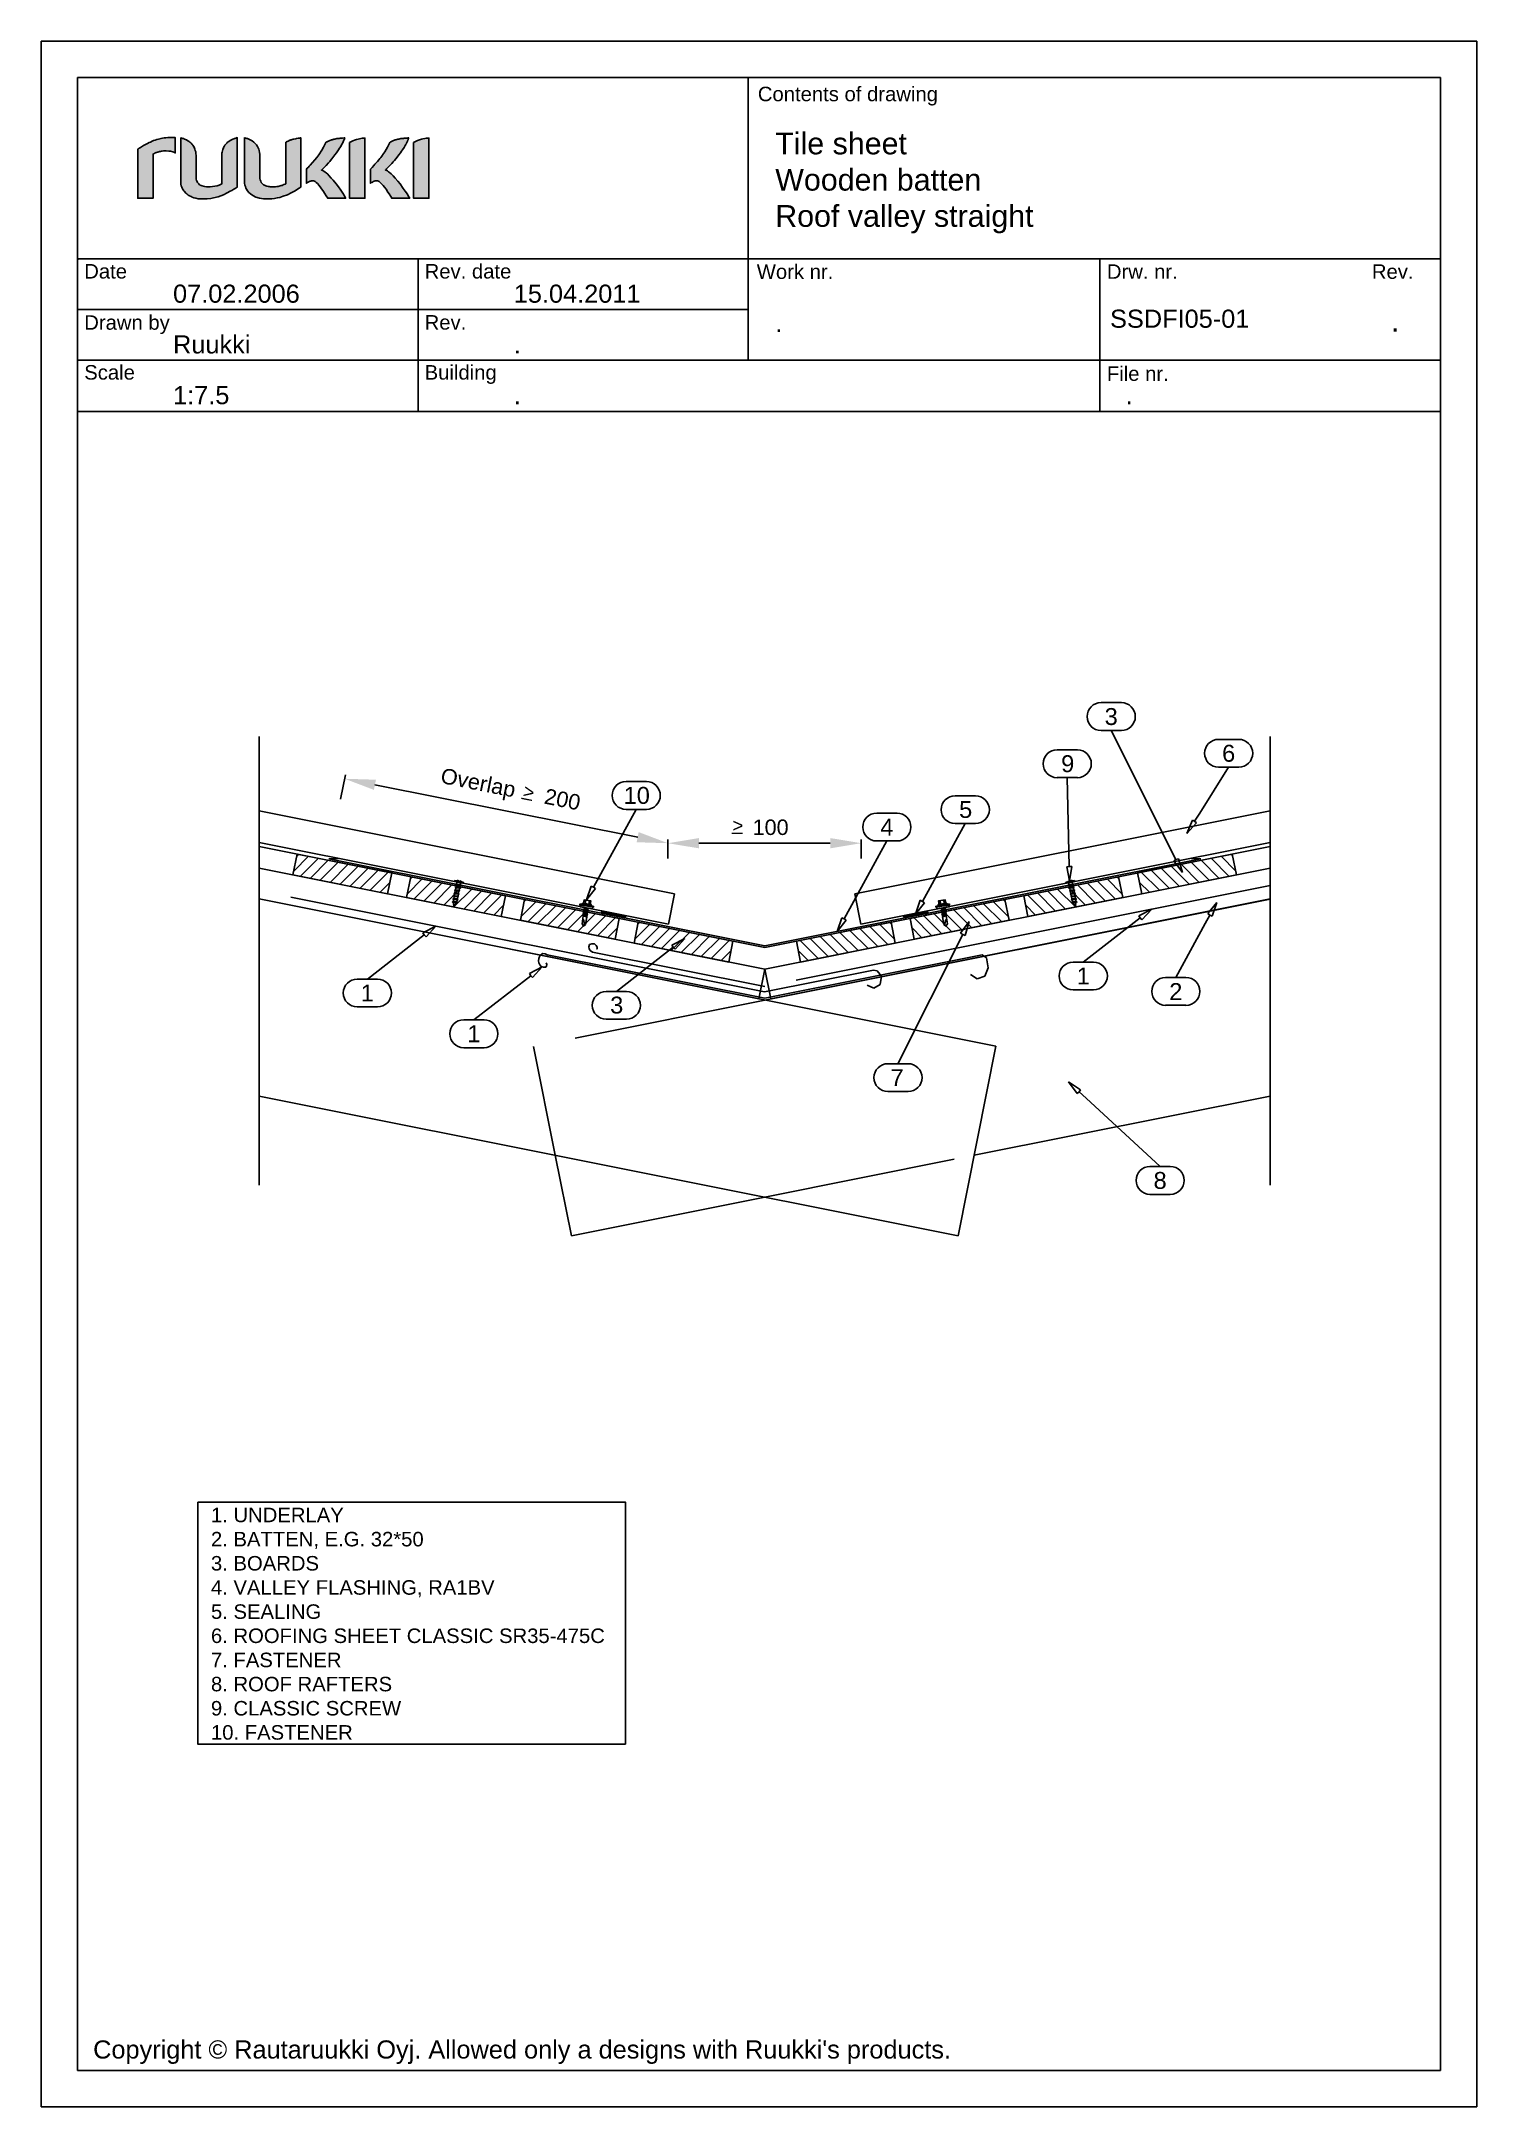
# Model space of a CAD drawing. Extents: x 2509 to 12199, y -2580 to 855.
# Drawn here: x 10714 to 12199, y -1282 to 855 of the extents above; entities that cross this region are included whole.
import ezdxf
from ezdxf.enums import TextEntityAlignment as Align

# ---------------------------------------------------------------- set-up
doc = ezdxf.new("R2010")
doc.units = 0
doc.header["$LTSCALE"] = 50
doc.header["$PDSIZE"] = 50
for name, pattern in [('KEEL', [1, 0.5, -0.5]), ('KL', [4, 2, -2]), ('PKL', [7, 3, -2, 0, -2])]:
    doc.linetypes.add(name, pattern=pattern)
doc.layers.get('0').update_dxf_attribs({"color": 1, "linetype": 'CONTINUOUS', "plot": 0})
doc.layers.add('MUOTO', color=3, linetype='CONTINUOUS')
doc.layers.add('RUUKKI', color=7, linetype='CONTINUOUS')
doc.styles.add('arial', font='ARIAL.TTF')

msp = doc.modelspace()

# ---------------------------------------------------------------- texts
at = {"layer": 'RUUKKI', "color": 1, "style": 'arial'}
for s, p in [('Contents of drawing', (11455.3, 793)), ('Date', (10758.4, 609.5)), ('Rev. date', (11110.6, 609.5)), ('Work nr.', (11454.2, 609.1)), ('Drw. nr.', (11816.4, 609.2)), ('Rev.', (12090.6, 609.2)), ('Drawn by', (10758.4, 556.5)), ('Rev.', (11110.6, 556.6)), ('Scale', (10758.4, 504.9)), ('Building', (11110.6, 504.9)), ('File nr.', (11816.4, 503.6))]:
    msp.add_text(s, height=15, dxfattribs=at).set_placement(p)
at = {"layer": 'RUUKKI', "color": 2, "style": 'arial'}
for s, p in [('3', (11820.9, 156.2)), ('9', (11775.9, 107.4)), ('6', (11942.4, 118.2)), ('10', (11330, 74.6)), ('5', (11670.3, 59.9)), ('4', (11588.8, 41.8)), ('1', (11792, -112.3)), ('1', (11051.3, -129.9)), ('2', (11887.7, -128.3)), ('3', (11309.3, -142.4)), ('1', (11161.5, -172.1)), ('7', (11599.4, -217.5)), ('8', (11871.5, -323.9))]:
    msp.add_text(s, height=17.5, dxfattribs=at).set_placement(p, align=Align.MIDDLE)
at = {"layer": 'RUUKKI', "color": 2, "attachment_point": 1, "style": 'arial'}
for s, insert, char_height, width in [('Tile sheet\\PWooden batten\\PRoof valley straight', (11473.3, 760.5), 22.5, 688.158), ('SSDFI05-01', (11819.7, 577.3), 18.75, 159.252), ('1. UNDERLAY\\P2. BATTEN, E.G. 32*50\\P3. BOARDS\\P4. VALLEY FLASHING, RA1BV\\P5. SEALING\\P6. ROOFING SHEET CLASSIC SR35-475C\\P7. FASTENER\\P8. ROOF RAFTERS\\P9. CLASSIC SCREW\\P10. FASTENER', (10889.5, -662.6), 15, 441.202)]:
    msp.add_mtext(s, dxfattribs=dict(at, insert=insert, char_height=char_height, width=width))
at = {"layer": 'RUUKKI', "color": 3, "attachment_point": 1, "style": 'arial'}
for s, insert, char_height, width in [('{\\C2;07.02.2006}', (10850.3, 603.2), 18.75, 159.252), ('{\\C2;15.04.2011}', (11202.8, 603.2), 18.75, 159.252), ('{\\C2;.}', (11473.3, 572.9), 18.75, 254.368), ('{\\C2;.}', (12110.2, 577), 22.5, 40.749), ('{\\C2;Ruukki}', (10850.3, 550.7), 18.75, 159.252), ('{\\C2;.}', (11202.8, 550.7), 18.75, 159.252), ('{\\C2;1:7.5}', (10850.3, 498.2), 18.75, 159.252), ('{\\C2;.}', (11202.8, 498.2), 18.75, 551.261), ('{\\C2;.}', (11835.7, 498.2), 18.75, 249.506)]:
    msp.add_mtext(s, dxfattribs=dict(at, insert=insert, char_height=char_height, width=width))
at = {"layer": 'RUUKKI', "color": 1, "insert": (10767.6, -1213.9), "char_height": 18.75, "width": 901.69, "attachment_point": 1, "style": 'arial'}
msp.add_mtext("Copyright © Rautaruukki Oyj. Allowed only a designs with Ruukki's products.", dxfattribs=at)

# ---------------------------------------------------------------- blocks, each defined once
blk = doc.blocks.new('A$C454D393C')
at = {"layer": 'RUUKKI', "color": 5}
for p, q in [((523, 191.6), (1046, 296.2)), ((739.7, 31), (1046, 92.2)), ((323, -52.4), (306.3, 31)), ((323, -52.4), (523, -12.4))]:
    blk.add_line(p, q, dxfattribs=at)
at = {"layer": 'RUUKKI', "color": 5, "linetype": 'KL', "ltscale": 2}
for p, q in [((523, 191.6), (283.8, 143.7)), ((306.3, 31), (283.8, 143.7)), ((523, -12.4), (739.7, 31))]:
    blk.add_line(p, q, dxfattribs=at)
blk = doc.blocks.new('A$C740C524E')
at = {"layer": 'RUUKKI', "color": 5}
for p, q in [((439.2, 196.1), (-323, 348.6)), ((400, 0), (439.2, 196.1)), ((400, 0), (-323, 144.6))]:
    blk.add_line(p, q, dxfattribs=at)
blk = doc.blocks.new('A$C3F064611')
at = {"layer": 'RUUKKI', "color": 5}
for p, q in [((523, 340.6), (0, 236)), ((6.2, 205.2), (523, 308.6)), ((0, 236), (6.2, 205.2))]:
    blk.add_line(p, q, dxfattribs=at)
blk = doc.blocks.new('A$C4900078B')
at = {"layer": 'RUUKKI', "color": 2}
for p, q in [((-135.1, 27), (-130.8, 48.6)), ((-130.8, 48.6), (-32.8, 29)), ((-37.1, 7.4), (-135.1, 27)), ((-32.8, 29), (-37.1, 7.4))]:
    blk.add_line(p, q, dxfattribs=at)
at = {"layer": 'RUUKKI', "color": 1}
for p, q in [((-134.3, 31), (-119.1, 46.3)), ((-131.2, 46.5), (-129.4, 48.3)), ((-127.5, 25.5), (-108.8, 44.2)), ((-117.2, 23.4), (-98.5, 42.1)), ((-106.9, 21.4), (-88.2, 40.1)), ((-96.6, 19.3), (-77.9, 38)), ((-86.3, 17.3), (-67.6, 35.9)), ((-75.9, 15.2), (-57.3, 33.9)), ((-65.6, 13.1), (-46.9, 31.8)), ((-55.3, 11.1), (-36.6, 29.8)), ((-45, 9), (-34.7, 19.3))]:
    blk.add_line(p, q, dxfattribs=at)
blk = doc.blocks.new('A$C5D5C637A')
at = {"layer": 'RUUKKI', "color": 3}
for p, q in [((-964.1, -126.2), (-974.1, -126.8)), ((-974.1, -126.8), (-523, -216.8)), ((-523, -216.8), (-71.9, -126.8)), ((-71.9, -126.8), (-81.9, -126.2))]:
    blk.add_line(p, q, dxfattribs=at)
blk = doc.blocks.new('A$C5463062A')
at = {"layer": 'RUUKKI', "color": 2}
for p, q in [((-756.6, 234.8), (-755.8, 237.3)), ((-755.8, 237.3), (-755.1, 238.3)), ((-755.1, 238.3), (-753.3, 239.4)), ((-753.3, 239.4), (-752.6, 239.7)), ((-752.6, 239.7), (-750.3, 239.5)), ((-750.3, 239.5), (-748, 238.6)), ((-748, 238.6), (-523, 193.6)), ((-523, 193.6), (-298, 238.6)), ((-298, 238.6), (-293.4, 235.3)), ((-293.4, 235.3), (-291.8, 225.1)), ((-757, 232.3), (-756.6, 234.8)), ((-756.7, 230.1), (-757, 232.3)), ((-755.8, 228.2), (-756.7, 230.1)), ((-754.3, 226.4), (-755.8, 228.2)), ((-751.9, 225.6), (-754.3, 226.4)), ((-749.5, 225.8), (-751.9, 225.6)), ((-748.8, 226.8), (-749.5, 225.8)), ((-749, 230.1), (-748.5, 228.4)), ((-748.5, 228.4), (-748.8, 226.8)), ((-303.2, 213.7), (-310.1, 218.2)), ((-295.1, 216.3), (-303.2, 213.7)), ((-291.8, 225.1), (-295.1, 216.3))]:
    blk.add_line(p, q, dxfattribs=at)
blk = doc.blocks.new('A$C60457305')
at = {"layer": 'RUUKKI', "color": 2, "linetype": 'KEEL', "ltscale": 20}
for p, q in [((522.9, 200.2), (0, 304.8)), ((635.4, 222.7), (522.9, 200.2)), ((639.3, 221.9), (635.4, 222.7)), ((643.7, 216.4), (639.3, 221.9)), ((642.5, 207.7), (643.7, 216.4)), ((629.1, 207), (635.8, 204.1)), ((635.8, 204.1), (642.5, 207.7))]:
    blk.add_line(p, q, dxfattribs=at)
blk = doc.blocks.new('A$C7653764A')
at = {"layer": 'RUUKKI', "color": 2, "linetype": 'KEEL', "ltscale": 20}
for p, q in [((1046, 310.3), (523.1, 205.7)), ((341, 246.8), (341.8, 249)), ((341.5, 244.6), (341, 246.8)), ((341, 246.8), (341, 246.8)), ((342.5, 242.9), (341.5, 244.6)), ((341.5, 244.6), (341.5, 244.6)), ((341.5, 244.6), (341.5, 244.6)), ((341.5, 244.6), (341.5, 244.6)), ((341.8, 249), (344.3, 250)), ((344.8, 241.4), (342.5, 242.9)), ((344.3, 250), (347, 249.8)), ((523.1, 205.7), (344.8, 241.4)), ((347, 249.8), (348.7, 248.2)), ((348.7, 248.2), (349.5, 246.4)), ((349.6, 244.8), (348.9, 244.3)), ((349.5, 246.4), (349.5, 246.4)), ((349.5, 246.4), (349.6, 244.8))]:
    blk.add_line(p, q, dxfattribs=at)
blk = doc.blocks.new('ruukki_dwg')
at = {"layer": 'RUUKKI'}
for points in [[(-27.9, 99.7), (-27.9, 57.3), (-14.6, 57.3), (-14.6, 95.4), (-14, 95.7), (-13.7, 95.9), (-13.4, 96), (-13.1, 96.2), (-12.8, 96.3), (-12.5, 96.4), (-12.1, 96.6), (-11.5, 96.8), (-11.1, 96.9), (-10.8, 97), (-10.4, 97.1), (-10.1, 97.2), (-9.8, 97.3), (-9.1, 97.5), (-8.4, 97.6), (-7.4, 97.8), (-6.7, 97.9), (-5.8, 98.1), (-4.9, 98.1), (-3.3, 98.1), (-1.1, 98), (0.3, 97.8), (2.3, 97.3), (3.8, 96.6), (4.2, 96.4), (4.3, 96.4), (4.4, 96.4), (4.4, 96.4), (4.4, 109.6), (4.2, 109.7), (3.9, 109.7), (3.7, 109.7), (2.4, 109.7), (1.3, 109.7), (0.1, 109.7), (-1, 109.6), (-2.1, 109.5), (-3.6, 109.4), (-5.1, 109.2), (-6.5, 109), (-7.8, 108.8), (-9.9, 108.3), (-11.5, 107.8), (-13, 107.3), (-14.2, 106.9), (-15.4, 106.4), (-16.9, 105.7), (-18.1, 105.2), (-19.4, 104.5), (-23, 102.6), (-25.5, 101.1), (-26.5, 100.5), (-27.3, 100), (-27.6, 99.9), (-27.9, 99.7)], [(9.1, 109.3), (9.1, 72.2), (9.1, 70.8), (9.3, 69.4), (9.6, 68.1), (10, 66.9), (10.3, 66.1), (10.7, 65.4), (11.1, 64.6), (11.8, 63.6), (12.3, 63), (13.4, 61.8), (14.3, 61), (15.6, 60.1), (16.6, 59.4), (18.1, 58.7), (18.9, 58.3), (20.4, 57.8), (22.1, 57.3), (24.2, 56.9), (26.3, 56.7), (29.3, 56.7), (32, 56.9), (35, 57.2), (37.3, 57.6), (41.4, 58.6), (45.8, 60.2), (49.1, 61.9), (51.7, 63.3), (53, 64), (54.8, 65.1), (56, 65.8), (56.9, 66.4), (57.6, 66.9), (57.8, 67), (57.8, 88.2), (57.8, 109.5), (57.1, 109.3), (56.5, 109.1), (55.8, 108.9), (55.5, 108.8), (54.8, 108.6), (53.9, 108.2), (52.7, 107.7), (51.6, 107), (50.5, 106.3), (49.9, 105.9), (49.2, 105.2), (48.7, 104.8), (48.1, 104.1), (47.6, 103.6), (47.2, 103.1), (46.9, 102.5), (46.5, 102), (46.3, 101.7), (45.9, 100.8), (45.3, 99.2), (45, 98.2), (44.8, 97.1), (44.6, 96), (44.6, 95.3), (44.6, 94.5), (44.6, 69.8), (43.4, 69.2), (42.1, 68.7), (40.4, 68.1), (38.4, 67.6), (34.6, 67.1), (33.3, 67.1), (31.3, 67.2), (29.8, 67.4), (28.7, 67.6), (27.7, 67.9), (26.7, 68.3), (25.4, 69), (24.6, 69.8), (23.7, 70.9), (23.2, 71.7), (22.8, 72.7), (22.5, 73.7), (22.4, 74.3), (22.3, 74.9), (22.3, 75.6), (22.3, 76.2), (22.3, 76.6), (22.3, 94.3), (22.2, 95.5), (22, 97.3), (21.7, 98.4), (21.3, 99.7), (20.6, 101.2), (19.6, 102.9), (19, 103.7), (18.6, 104.1), (17.9, 104.9), (16.9, 105.7), (16.4, 106.1), (15.3, 106.8), (14.1, 107.5), (13.2, 107.9), (12.3, 108.3), (11.4, 108.7), (10.7, 108.9), (10.1, 109.1), (9.7, 109.1), (9.4, 109.2), (9.1, 109.3)], [(64, 109.5), (64, 72.2), (64, 71.3), (64.1, 70.3), (64.4, 68.5), (64.8, 67.3), (65.2, 66.1), (65.8, 65), (66.7, 63.6), (67.7, 62.4), (69.2, 61), (71.2, 59.6), (73.8, 58.3), (77, 57.3), (80.3, 56.8), (83.6, 56.7), (87.5, 56.9), (89.9, 57.2), (92.2, 57.6), (94.3, 58.1), (95.9, 58.5), (97.4, 59), (101, 60.4), (104.3, 62), (107.6, 63.8), (110.6, 65.7), (112.6, 67), (112.6, 109.2), (112.2, 109.2), (111.7, 109.1), (111.2, 109.1), (110.8, 109.1), (110.1, 109), (109.1, 108.8), (108.6, 108.7), (108.1, 108.6), (106.5, 108.2), (105.8, 108.1), (105.1, 107.9), (104.5, 107.7), (104.2, 107.6), (104, 107.5), (103.4, 107.3), (103.1, 107.2), (102.6, 107), (102.2, 106.8), (101.7, 106.6), (100.8, 106.1), (100.3, 105.8), (100, 105.6), (99.7, 105.5), (99.5, 105.3), (99.5, 69.8), (98.9, 69.5), (98, 69.1), (97.3, 68.8), (96.3, 68.4), (95.6, 68.2), (94.6, 67.9), (92.9, 67.5), (91.9, 67.3), (90.7, 67.2), (89.8, 67.1), (88.5, 67.1), (87.2, 67.1), (86.2, 67.2), (85.3, 67.3), (84.4, 67.4), (83.3, 67.7), (82.3, 68), (81.2, 68.5), (80.5, 68.9), (79.8, 69.4), (79.5, 69.7), (78.8, 70.4), (78.4, 71), (78, 71.9), (77.7, 72.6), (77.5, 73.2), (77.3, 74.3), (77.2, 75.2), (77.2, 76.2), (77.2, 76.5), (77.2, 94.5), (77.1, 95.3), (77, 96.8), (76.6, 98.5), (76.3, 99.5), (75.8, 100.8), (75.2, 102), (74.3, 103.3), (73.2, 104.6), (72, 105.7), (70.5, 106.8), (69, 107.7), (67.8, 108.2), (66.6, 108.7), (66, 108.9), (65.3, 109.1), (64.3, 109.4), (64, 109.5)], [(117.3, 82.4), (118, 83.1), (119.1, 84.2), (119.7, 84.9), (120.6, 85.9), (122.5, 88), (124.5, 90.3), (126.3, 92.5), (128, 94.7), (130.5, 98.7), (132, 101.2), (132.9, 103), (133.5, 104.2), (134, 105.3), (134.3, 105.5), (134.8, 105.8), (135.3, 106), (135.9, 106.4), (136.4, 106.6), (137, 106.8), (137.6, 107.1), (138.3, 107.4), (138.7, 107.5), (139, 107.6), (139.5, 107.7), (139.9, 107.9), (140.3, 108), (140.8, 108.1), (141.2, 108.2), (141.7, 108.3), (142.7, 108.5), (143.4, 108.7), (144.2, 108.8), (144.9, 108.8), (145.6, 108.9), (146.3, 109), (148.5, 109.1), (149.8, 109.2), (150.1, 109.2), (150.3, 109.2), (150.3, 109), (150.2, 108.8), (150, 108.3), (149.6, 107.4), (149.3, 106.7), (149, 106), (148.8, 105.7), (147.6, 103.4), (146.8, 101.9), (145.8, 100.3), (145, 99), (143.9, 97.4), (143.1, 96.4), (141.9, 94.7), (139.2, 91.3), (138.1, 89.9), (137.4, 89.1), (136.4, 87.9), (134.3, 85.6), (133.2, 84.5), (132.2, 83.5), (130.8, 82.1), (130.2, 81.6), (130.6, 81.5), (131.4, 81.2), (131.7, 81), (132.4, 80.6), (133.4, 79.9), (134.2, 79.3), (134.4, 79.1), (135.6, 78), (136.6, 76.9), (138.7, 74.6), (140.3, 72.8), (142.9, 69.7), (144.8, 67.1), (146.8, 64.2), (149.1, 60.8), (149.4, 60.4), (150, 59.3), (150.4, 58.6), (150.9, 57.8), (151, 57.5), (151.1, 57.3), (135.7, 57.3), (134.4, 59.4), (132.9, 61.8), (132, 63.2), (129.7, 66.4), (128.3, 68.2), (126.8, 69.9), (125.7, 71), (124.9, 71.6), (124.4, 71.9), (124.1, 72), (123.9, 72.1), (123.8, 72.2), (123.5, 72.2), (123.2, 72.3), (123, 72.3), (122.8, 72.3), (122.6, 72.3), (122.1, 72.3), (121.9, 72.3), (121.6, 72.2), (121.1, 72.1), (120.8, 72), (120.5, 72), (120.4, 71.9), (120.1, 71.8), (119.8, 71.7), (119.6, 71.6), (119.3, 71.5), (119, 71.3), (118.8, 71.2), (118.5, 71), (118.3, 70.9), (117.8, 70.6), (117.8, 70.6), (117.7, 70.5), (117.5, 70.5), (117.3, 70.3), (117.3, 82.4)], [(154.5, 105.3), (155, 105.6), (155.6, 106), (156.2, 106.3), (156.8, 106.6), (157.2, 106.8), (158.7, 107.4), (159.6, 107.7), (160.5, 108), (161.9, 108.3), (163.1, 108.6), (164.2, 108.8), (165.4, 109), (166.6, 109.1), (167.1, 109.1), (167.7, 109.2), (167.7, 57.3), (154.5, 57.3), (154.5, 105.3)], [(172.4, 82.4), (173.8, 83.9), (175.4, 85.6), (176.3, 86.7), (177.5, 88), (178.6, 89.1), (179.6, 90.3), (180.5, 91.4), (181.3, 92.5), (182.1, 93.5), (182.7, 94.3), (183.2, 95), (184.8, 97.4), (186, 99.3), (187, 101.2), (188.3, 103.6), (188.8, 104.8), (189.1, 105.3), (189.2, 105.4), (189.5, 105.6), (189.7, 105.7), (190, 105.9), (190.5, 106.2), (191.2, 106.5), (191.7, 106.7), (192.3, 107), (193, 107.2), (193.7, 107.5), (194.5, 107.7), (194.9, 107.9), (195.4, 108), (195.8, 108.1), (196.3, 108.2), (196.8, 108.3), (197.8, 108.5), (198.5, 108.7), (199.6, 108.8), (200.3, 108.9), (201, 108.9), (201.4, 109), (202.4, 109), (203.6, 109.1), (204, 109.1), (204.8, 109.2), (205.2, 109.2), (205.4, 109.2), (205.3, 109), (205.3, 109), (205.2, 108.8), (205.1, 108.5), (205, 108.3), (204.9, 108), (204.8, 107.7), (204.7, 107.4), (204.5, 107.1), (204.4, 106.7), (204.2, 106.4), (203.7, 105.3), (203.5, 104.9), (203.3, 104.5), (203.1, 104.1), (203, 103.9), (202.8, 103.6), (202.4, 102.8), (202, 102.2), (201.3, 101), (200, 99), (199.2, 97.8), (198.2, 96.4), (196.9, 94.7), (195.5, 92.8), (194.3, 91.3), (193.1, 89.9), (192.1, 88.7), (190.8, 87.2), (188.8, 85.1), (187.8, 84), (186.3, 82.6), (185.8, 82.1), (185.3, 81.6), (186, 81.4), (186.6, 81.1), (187, 81), (187.5, 80.6), (188, 80.2), (188.6, 79.8), (189.2, 79.3), (190.1, 78.4), (192.1, 76.5), (193.8, 74.6), (196.1, 71.9), (197.9, 69.7), (200.7, 65.8), (202.4, 63.5), (204.2, 60.8), (205.3, 58.9), (206.2, 57.3), (190.8, 57.3), (189.9, 58.8), (188.5, 61), (187.4, 62.7), (185.8, 65.1), (184.4, 66.9), (183.4, 68.2), (182.4, 69.3), (181.3, 70.4), (180.4, 71.3), (179.8, 71.8), (179.2, 72), (178.6, 72.2), (178, 72.3), (177.6, 72.3), (176.9, 72.3), (176.4, 72.2), (175.7, 72), (175.1, 71.8), (174.7, 71.6), (174.1, 71.3), (173.5, 71), (173.1, 70.8), (172.7, 70.5), (172.4, 70.4), (172.4, 70.3), (172.4, 82.4)], [(209.6, 105.3), (210.1, 105.6), (210.7, 106), (211.3, 106.3), (211.9, 106.6), (212.8, 107), (213.8, 107.4), (214.7, 107.7), (216.3, 108.2), (217.6, 108.5), (219.3, 108.8), (220.5, 109), (221.5, 109.1), (222.4, 109.1), (222.8, 109.2), (222.8, 57.3), (209.6, 57.3), (209.6, 105.3)]]:
    blk.add_lwpolyline(points, dxfattribs=at)
blk = doc.blocks.new('ruukkidwg')
at = {"layer": 'MUOTO', "ltscale": 70, "xscale": 6.199999999999818, "yscale": 6.199999999999818, "zscale": 6.2}
blk.add_blockref('ruukki_dwg', (270, -306), dxfattribs=at)
blk = doc.blocks.new('A$C34496594')
at = {"layer": 'RUUKKI', "color": 7}
for p, q in [((-93.2, 313.8), (-523, 399.7)), ((-523, 367.1), (-99.5, 282.4)), ((-99.5, 282.4), (-93.2, 313.8))]:
    blk.add_line(p, q, dxfattribs=at)
blk = doc.blocks.new('A$C5AF53F58')
at = {"layer": 'RUUKKI', "color": 6}
for p, q in [((-345.5, 98.1), (-340.5, 123.1)), ((-38.1, 58.8), (-309.9, 113)), ((-6.8, 36.6), (-6.8, 56.5)), ((25.2, 52.5), (161.2, 52.5)), ((193.2, 36.6), (193.2, 56.5))]:
    blk.add_line(p, q, dxfattribs=at)
for points in [[(-308.9, 118.2), (-311, 107.7), (-341.3, 119.2)], [(-37.1, 64), (-39.2, 53.5), (-6.8, 52.5)], [(25.2, 57.8), (25.2, 47.2), (-6.8, 52.5)], [(161.2, 57.8), (161.2, 47.2), (193.2, 52.5)]]:
    blk.add_solid(points, dxfattribs=at)
at = {"layer": 'RUUKKI', "color": 2, "insert": (-170, 106.2), "char_height": 16, "attachment_point": 5, "rotation": 348.7215, "style": 'arial'}
blk.add_mtext('Overlap     200', dxfattribs=at)
at = {"layer": 'RUUKKI', "char_height": 14, "attachment_point": 1, "rotation": 348.7215, "style": 'arial'}
for s, insert, width in [('{\\C2;>}', (-154.9, 113.7), 111.682), ('{\\C2;_}', (-154.9, 116), 110.91)]:
    blk.add_mtext(s, dxfattribs=dict(at, insert=insert, width=width))
at = {"layer": 'RUUKKI', "char_height": 14, "attachment_point": 1, "style": 'arial'}
for s, insert, width in [('{\\C2;>}', (59.8, 78), 111.682), ('{\\C2;_}', (59.4, 80.2), 110.91)]:
    blk.add_mtext(s, dxfattribs=dict(at, insert=insert, width=width))
at = {"layer": 'RUUKKI', "color": 2, "insert": (93.2, 68.9), "char_height": 16, "attachment_point": 5, "style": 'arial'}
blk.add_mtext('  100', dxfattribs=at)
blk = doc.blocks.new('A$C739F5033')
at = {"layer": 'RUUKKI', "color": 1}
for p, q in [((44.8, 8.5), (44.5, 8.1)), ((53.4, 8.1), (44.5, 8.1)), ((44.5, 8.1), (44.5, 7.8)), ((44.5, 7.8), (44.5, 7.5)), ((44.5, 7.5), (44.6, 7.2)), ((44.6, 7.2), (44.9, 6.9)), ((45, 8.7), (44.8, 8.5)), ((44.9, 6.9), (45.1, 6.7)), ((45.4, 8.9), (45, 8.7)), ((45.1, 6.7), (45.3, 6.7)), ((46.4, 6.7), (45.2, 6.7)), ((45.3, 6.7), (45.5, 6.6)), ((67.8, 13.4), (45.4, 8.9)), ((45.5, 6.6), (45.7, 6.6)), ((45.7, 6.6), (45.8, 6.6)), ((45.8, 6.6), (68.2, 11)), ((60.4, 9.5), (48.3, 9.5)), ((67.4, 10.9), (55.3, 10.9)), ((69.3, 12.3), (62.3, 12.3)), ((68.2, 13.4), (67.8, 13.4)), ((68.6, 13.3), (68.2, 13.4)), ((68.2, 11), (68.5, 11.1)), ((68.5, 11.1), (68.9, 11.3)), ((68.9, 13.1), (68.6, 13.3)), ((69.1, 12.9), (68.9, 13.1)), ((68.9, 11.3), (69, 11.5)), ((69, 11.5), (69.2, 11.7)), ((69.3, 12.6), (69.1, 12.9)), ((69.2, 11.7), (69.3, 12)), ((69.3, 12.3), (69.3, 12.6)), ((69.3, 12), (69.3, 12.3))]:
    blk.add_line(p, q, dxfattribs=at)
blk = doc.blocks.new('A$C0A0272A6')
at = {"layer": 'RUUKKI', "color": 1}
for p, q in [((222.2, 6.8), (221.8, 9)), ((222.8, 3.8), (222.4, 6)), ((223.4, 0.8), (223, 3)), ((226, 7), (225.6, 9.2)), ((226.6, 4), (226.2, 6.2)), ((227.2, 1), (226.8, 3.2))]:
    blk.add_line(p, q, dxfattribs=at)
for points in [[(227.3, 13.8), (218.5, 12.1), (218.7, 11.1), (227.5, 12.9)], [(221, 9.4), (221.6, 9), (225.8, 9.2), (226.3, 9.6), (225.6, 10), (221.4, 9.8)], [(221.6, 6.4), (222.2, 6), (226.4, 6.2), (226.9, 6.7), (226.2, 7), (222, 6.8)], [(222.2, 3.4), (222.8, 3), (227, 3.2), (227.5, 3.7), (226.8, 4), (222.6, 3.8)], [(222.8, 0.4), (223.4, 0), (227.6, 0.2), (228.1, 0.7), (227.4, 1.1), (223.2, 0.8)], [(223.4, -2.6), (224, -3), (228.2, -2.8), (228.7, -2.3), (228, -1.9), (223.8, -2.2)], [(224, -5.6), (224.6, -6), (228.8, -5.7), (229.3, -5.3), (228.6, -4.9), (224.4, -5.2)], [(224.6, -8.6), (225.1, -9), (229.3, -8.7), (229.8, -8.3), (229.1, -7.9), (225, -8.1)], [(226.7, -11.5), (227.1, -11.8), (228.4, -11.7), (228.8, -11.4), (228.3, -11.1), (227, -11.2)]]:
    blk.add_lwpolyline(points, close=True, dxfattribs=at)
for points in [[(219.7, 12.3, -0.08871), (221.9, 13.4), (222.2, 12.8)], [(221.6, 9.8), (221.4, 10.6, 0.414214), (220.3, 11.4)], [(223.6, 13.1), (223.7, 13.8, -0.08871), (226.2, 13.6, -0.082321)], [(225.4, 10), (225.2, 11.4, -0.414214), (226, 12.6)], [(224.7, -6), (224.9, -6.8, 0.035659), (225.3, -8.1, 0.035659)], [(225.6, -8.9, 0.053388), (226.7, -10.8), (227, -11.2)], [(228.3, -11.1), (228.5, -10.4, 0.041911), (228.8, -8.8)], [(228.8, -7.9, 0.048189), (228.6, -6), (228.6, -5.7)]]:
    blk.add_lwpolyline(points, format="xyb", dxfattribs=at)
for points in [[(223, 2.9), (223, 3)], [(223.6, 0), (224, -2.2)], [(226.8, 3.2), (226.8, 3.1)], [(227.8, -1.9), (227.4, 0.2)], [(224.2, -3), (224.6, -5.1)], [(224.7, -6), (224.9, -6.8)], [(227.4, -11.7), (228, -12.5)], [(228.4, -4.9), (228, -2.8)], [(228, -12.5), (228.2, -11.7)], [(228.6, -6), (228.6, -5.7)]]:
    blk.add_lwpolyline(points, dxfattribs=at)
blk = doc.blocks.new('A$C6577715D')
at = {"layer": 'RUUKKI', "color": 1}
for p, q in [((36.3, 1.2), (30.9, 1.2)), ((36.4, 1.9), (37, 5.7)), ((45.2, -1), (40.1, 0.6)), ((40.2, 1.3), (40.8, 5.1)), ((34.6, -9.9), (34.7, -9.1)), ((34.8, -8.4), (34.9, -7.6)), ((35.1, -6.9), (35.2, -6.1)), ((35.3, -5.4), (35.4, -4.6)), ((35.5, -3.9), (35.6, -3.1)), ((35.7, -2.4), (35.8, -2.2)), ((38.3, -11), (38.4, -10.3)), ((38.5, -9.5), (38.6, -8.7)), ((38.7, -8), (38.9, -7.2)), ((39, -6.5), (39.1, -5.7)), ((39.2, -5), (39.3, -4.2)), ((39.4, -3.5), (39.5, -2.8))]:
    blk.add_line(p, q, dxfattribs=at)
for points in [[(45.1, -1.7), (45.2, -1), (30.9, 1.2), (30.8, 0.5)], [(44.1, -3.5), (44.3, -1.6), (31.5, 0.4), (31.3, -1.5)], [(42.7, 0.2), (42.8, 0.9), (33.8, 2.3), (33.7, 1.6)], [(41.7, 1.1), (42.3, 4.9), (35.5, 5.9), (34.9, 2.2)], [(38.7, -11.5), (38.3, -11), (34.6, -9.9), (34, -10.1), (34.5, -10.7), (38.2, -11.8)], [(38.9, -10), (38.5, -9.5), (34.8, -8.4), (34.3, -8.6), (34.7, -9.1), (38.4, -10.3)], [(39.1, -8.5), (38.7, -8), (35.1, -6.9), (34.5, -7.1), (34.9, -7.6), (38.6, -8.7)], [(39.4, -7), (39, -6.5), (35.3, -5.4), (34.7, -5.6), (35.2, -6.1), (38.9, -7.2)], [(39.6, -5.5), (39.2, -5), (35.5, -3.9), (34.9, -4.1), (35.4, -4.6), (39.1, -5.7)], [(39.8, -4), (39.4, -3.5), (35.7, -2.4), (35.2, -2.6), (35.6, -3.1), (39.3, -4.2)]]:
    blk.add_lwpolyline(points, close=True, dxfattribs=at)
for points in [[(38.2, -11.8), (36.9, -19.7), (34.8, -21.3), (33.2, -19.1), (34.5, -10.7)], [(33.6, -16.5), (34.3, -14.7), (35.2, -15.7), (35.8, -19.8), (36.8, -19.8)], [(34.6, -9.9), (34.6, -9.8)], [(38.3, -10.9), (38.3, -11)]]:
    blk.add_lwpolyline(points, dxfattribs=at)

# ---------------------------------------------------------------- hatches: boundary and pattern name
at = {"layer": 'RUUKKI'}
h = msp.add_hatch(color=256, dxfattribs=at)
h.paths.add_polyline_path([(10813.7, 743.5), (10813.7, 692.5), (10829.6, 692.5), (10829.6, 738.4), (10830.3, 738.7), (10830.7, 738.9), (10831.1, 739.1), (10831.5, 739.2), (10831.8, 739.4), (10832.2, 739.6), (10832.6, 739.7), (10833.4, 740), (10833.8, 740.1), (10834.3, 740.3), (10834.7, 740.4), (10835.1, 740.5), (10835.5, 740.6), (10836.3, 740.8), (10837.1, 741), (10838.3, 741.3), (10839.1, 741.4), (10840.3, 741.5), (10841.3, 741.6), (10843.2, 741.6), (10845.8, 741.5), (10847.5, 741.3), (10850, 740.6), (10851.8, 739.8), (10852.3, 739.5), (10852.4, 739.5), (10852.5, 739.5), (10852.5, 739.5), (10852.5, 755.4), (10852.2, 755.5), (10851.9, 755.5), (10851.6, 755.5), (10850.1, 755.5), (10848.7, 755.5), (10847.4, 755.5), (10846, 755.4), (10844.7, 755.3), (10842.9, 755.2), (10841.1, 754.9), (10839.4, 754.7), (10837.8, 754.4), (10835.3, 753.8), (10833.4, 753.2), (10831.5, 752.6), (10830.2, 752.1), (10828.7, 751.6), (10826.9, 750.8), (10825.5, 750.1), (10823.8, 749.3), (10819.6, 746.9), (10816.5, 745.2), (10815.3, 744.5), (10814.3, 743.9), (10814, 743.7)])
h.paths.add_polyline_path([(10858.1, 755), (10858.1, 710.5), (10858.2, 708.7), (10858.4, 707.1), (10858.8, 705.5), (10859.2, 704), (10859.6, 703.1), (10860.1, 702.2), (10860.5, 701.3), (10861.4, 700.1), (10862, 699.4), (10863.3, 697.9), (10864.4, 697), (10865.9, 695.8), (10867.2, 695.1), (10869, 694.2), (10869.9, 693.8), (10871.8, 693.1), (10873.7, 692.6), (10876.2, 692.1), (10878.8, 691.8), (10882.4, 691.8), (10885.7, 692), (10889.3, 692.4), (10892.1, 692.9), (10897, 694.1), (10902.2, 696.1), (10906.2, 698), (10909.3, 699.7), (10910.9, 700.6), (10913.1, 701.9), (10914.5, 702.8), (10915.6, 703.5), (10916.4, 704), (10916.7, 704.2), (10916.7, 729.7), (10916.7, 755.2), (10915.9, 755), (10915.1, 754.8), (10914.3, 754.6), (10913.9, 754.4), (10913.1, 754.2), (10912, 753.7), (10910.6, 753.1), (10909.2, 752.3), (10907.9, 751.4), (10907.3, 750.9), (10906.4, 750.2), (10905.8, 749.6), (10905, 748.8), (10904.5, 748.2), (10904, 747.6), (10903.6, 746.9), (10903.1, 746.2), (10902.9, 745.9), (10902.4, 744.8), (10901.6, 742.9), (10901.3, 741.7), (10901, 740.4), (10900.9, 739.1), (10900.8, 738.2), (10900.8, 737.2), (10900.8, 707.5), (10899.4, 706.8), (10897.8, 706.2), (10895.8, 705.5), (10893.3, 704.9), (10888.8, 704.3), (10887.2, 704.3), (10884.8, 704.4), (10883, 704.6), (10881.7, 704.9), (10880.5, 705.3), (10879.3, 705.7), (10877.8, 706.6), (10876.7, 707.5), (10875.7, 708.8), (10875.1, 709.9), (10874.6, 711), (10874.3, 712.3), (10874.2, 713), (10874.1, 713.7), (10874, 714.5), (10874, 715.3), (10874, 715.7), (10874, 737), (10873.9, 738.4), (10873.6, 740.6), (10873.3, 741.9), (10872.8, 743.5), (10872, 745.3), (10870.8, 747.3), (10870, 748.3), (10869.5, 748.8), (10868.7, 749.7), (10867.5, 750.7), (10866.9, 751.2), (10865.6, 752.1), (10864.2, 752.9), (10863.1, 753.4), (10862, 753.9), (10860.9, 754.3), (10860.1, 754.5), (10859.3, 754.7), (10858.9, 754.8), (10858.5, 754.9)])
h.paths.add_polyline_path([(10924.1, 755.2), (10924.1, 710.5), (10924.1, 709.3), (10924.2, 708.2), (10924.6, 706), (10925.1, 704.5), (10925.6, 703.1), (10926.3, 701.8), (10927.4, 700.1), (10928.6, 698.6), (10930.4, 697), (10932.8, 695.3), (10935.9, 693.8), (10939.7, 692.6), (10943.8, 691.9), (10947.8, 691.8), (10952.4, 692.1), (10955.3, 692.4), (10958.1, 692.9), (10960.6, 693.4), (10962.5, 694), (10964.4, 694.6), (10968.6, 696.2), (10972.6, 698.2), (10976.6, 700.4), (10980.2, 702.6), (10982.6, 704.2), (10982.6, 754.9), (10982, 754.9), (10981.5, 754.8), (10980.8, 754.8), (10980.5, 754.7), (10979.5, 754.6), (10978.4, 754.4), (10977.8, 754.3), (10977.1, 754.2), (10975.2, 753.8), (10974.4, 753.6), (10973.6, 753.3), (10972.9, 753.1), (10972.5, 753), (10972.2, 752.9), (10971.5, 752.6), (10971.2, 752.5), (10970.6, 752.3), (10970, 752), (10969.5, 751.8), (10968.3, 751.2), (10967.8, 750.9), (10967.4, 750.6), (10967.1, 750.4), (10966.8, 750.2), (10966.8, 707.5), (10966.1, 707.2), (10965, 706.7), (10964.2, 706.3), (10963, 705.9), (10962.2, 705.6), (10961, 705.3), (10958.9, 704.8), (10957.7, 704.6), (10956.2, 704.4), (10955.1, 704.3), (10953.6, 704.3), (10952, 704.3), (10950.8, 704.4), (10949.7, 704.5), (10948.7, 704.7), (10947.4, 705), (10946.2, 705.4), (10944.8, 706), (10944, 706.4), (10943.1, 707.1), (10942.7, 707.5), (10942, 708.3), (10941.5, 709), (10941, 710.1), (10940.6, 711), (10940.4, 711.6), (10940.2, 712.9), (10940, 714), (10940, 715.2), (10940, 715.6), (10940, 737.2), (10939.9, 738.2), (10939.8, 740), (10939.3, 742.1), (10939, 743.3), (10938.4, 744.8), (10937.6, 746.2), (10936.5, 747.9), (10935.3, 749.3), (10933.8, 750.7), (10931.9, 752.1), (10930.2, 753.1), (10928.8, 753.7), (10927.3, 754.3), (10926.5, 754.6), (10925.7, 754.8), (10924.5, 755.1)])
h.paths.add_polyline_path([(10988.3, 722.7), (10989.1, 723.5), (10990.3, 724.9), (10991.1, 725.7), (10992.2, 726.9), (10994.4, 729.4), (10996.9, 732.2), (10999, 734.8), (11001.1, 737.5), (11004.1, 742.2), (11005.9, 745.3), (11007, 747.5), (11007.7, 748.9), (11008.3, 750.2), (11008.7, 750.5), (11009.2, 750.8), (11009.8, 751.1), (11010.6, 751.5), (11011.2, 751.8), (11011.9, 752.1), (11012.6, 752.4), (11013.5, 752.7), (11013.9, 752.8), (11014.4, 753), (11014.8, 753.2), (11015.3, 753.3), (11015.9, 753.5), (11016.4, 753.6), (11017, 753.7), (11017.6, 753.9), (11018.8, 754.1), (11019.6, 754.3), (11020.5, 754.4), (11021.4, 754.5), (11022.2, 754.6), (11023.1, 754.6), (11025.7, 754.8), (11027.3, 754.9), (11027.6, 754.9), (11027.9, 754.9), (11027.8, 754.6), (11027.8, 754.4), (11027.5, 753.8), (11027.1, 752.7), (11026.7, 751.9), (11026.3, 751.1), (11026.1, 750.6), (11024.7, 747.9), (11023.7, 746.2), (11022.5, 744.2), (11021.5, 742.6), (11020.2, 740.8), (11019.3, 739.5), (11017.8, 737.5), (11014.6, 733.4), (11013.2, 731.7), (11012.4, 730.7), (11011.2, 729.3), (11008.6, 726.6), (11007.3, 725.3), (11006.2, 724.1), (11004.4, 722.4), (11003.8, 721.7), (11004.2, 721.6), (11005.2, 721.3), (11005.6, 721.1), (11006.4, 720.6), (11007.5, 719.7), (11008.5, 718.9), (11008.8, 718.7), (11010.2, 717.4), (11011.4, 716.1), (11014, 713.4), (11015.9, 711.2), (11018.9, 707.4), (11021.3, 704.2), (11023.7, 700.8), (11026.5, 696.7), (11026.8, 696.2), (11027.6, 694.9), (11028, 694.1), (11028.6, 693.1), (11028.7, 692.8), (11028.9, 692.5), (11010.3, 692.5), (11008.8, 695.1), (11007, 697.9), (11005.9, 699.6), (11003.1, 703.5), (11001.5, 705.6), (10999.7, 707.6), (10998.3, 708.9), (10997.4, 709.7), (10996.7, 710.1), (10996.4, 710.2), (10996.1, 710.3), (10996, 710.4), (10995.7, 710.5), (10995.4, 710.5), (10995, 710.5), (10994.9, 710.5), (10994.5, 710.5), (10994, 710.5), (10993.7, 710.5), (10993.4, 710.5), (10992.8, 710.3), (10992.4, 710.3), (10992.1, 710.1), (10991.9, 710.1), (10991.6, 709.9), (10991.2, 709.8), (10991, 709.7), (10990.7, 709.5), (10990.3, 709.4), (10990, 709.2), (10989.7, 709), (10989.4, 708.9), (10988.9, 708.6), (10988.6, 708.4), (10988.5, 708.3), (10988.3, 708.2)])
h.paths.add_polyline_path([(11032.9, 750.2), (11033.6, 750.6), (11034.3, 751.1), (11034.9, 751.4), (11035.7, 751.8), (11036.2, 752), (11038, 752.8), (11039, 753.1), (11040.2, 753.5), (11041.8, 753.9), (11043.3, 754.2), (11044.5, 754.4), (11046.1, 754.6), (11047.5, 754.8), (11048.1, 754.8), (11048.8, 754.9), (11048.8, 692.5), (11032.9, 692.5)])
h.paths.add_polyline_path([(11054.4, 722.7), (11056.2, 724.5), (11058, 726.5), (11059.2, 727.8), (11060.6, 729.4), (11061.9, 730.8), (11063.1, 732.2), (11064.2, 733.6), (11065.2, 734.8), (11066.1, 736), (11066.9, 737), (11067.5, 737.9), (11069.4, 740.7), (11070.8, 743), (11072, 745.3), (11073.5, 748.2), (11074.2, 749.6), (11074.5, 750.2), (11074.7, 750.3), (11075.1, 750.6), (11075.2, 750.7), (11075.6, 750.9), (11076.2, 751.2), (11077.1, 751.7), (11077.7, 751.9), (11078.4, 752.2), (11079.2, 752.5), (11080.1, 752.8), (11081, 753.2), (11081.5, 753.3), (11082.1, 753.5), (11082.6, 753.6), (11083.2, 753.7), (11083.8, 753.9), (11085, 754.1), (11085.8, 754.3), (11087.1, 754.4), (11088, 754.5), (11088.8, 754.6), (11089.3, 754.6), (11090.5, 754.7), (11091.9, 754.8), (11092.5, 754.8), (11093.4, 754.9), (11093.8, 754.9), (11094.1, 754.9), (11094, 754.6), (11093.9, 754.4), (11093.8, 754.1), (11093.7, 753.8), (11093.5, 753.5), (11093.4, 753.1), (11093.2, 752.7), (11093.1, 752.4), (11092.9, 751.9), (11092.7, 751.5), (11092, 750.2), (11091.8, 749.8), (11091.6, 749.3), (11091.4, 748.8), (11091.2, 748.5), (11091, 748.2), (11090.5, 747.2), (11090.1, 746.5), (11089.2, 745), (11087.6, 742.6), (11086.7, 741.2), (11085.4, 739.5), (11084, 737.5), (11082.2, 735.1), (11080.7, 733.4), (11079.4, 731.7), (11078.1, 730.2), (11076.6, 728.5), (11074.2, 725.9), (11072.9, 724.7), (11071.2, 723), (11070.6, 722.4), (11069.9, 721.7), (11070.7, 721.5), (11071.5, 721.2), (11072, 721), (11072.6, 720.6), (11073.2, 720.1), (11073.9, 719.5), (11074.7, 718.9), (11075.8, 717.9), (11078.1, 715.6), (11080.2, 713.4), (11083, 710.1), (11085.1, 707.4), (11088.5, 702.8), (11090.5, 699.9), (11092.6, 696.7), (11094, 694.5), (11095.1, 692.5), (11076.5, 692.5), (11075.5, 694.3), (11073.8, 696.9), (11072.4, 699), (11070.5, 701.8), (11068.9, 704), (11067.7, 705.6), (11066.5, 706.9), (11065.2, 708.3), (11064.1, 709.3), (11063.3, 709.9), (11062.6, 710.2), (11061.9, 710.5), (11061.2, 710.5), (11060.7, 710.5), (11059.9, 710.5), (11059.3, 710.4), (11058.5, 710.2), (11057.7, 709.9), (11057.2, 709.7), (11056.5, 709.4), (11055.8, 709), (11055.3, 708.7), (11054.8, 708.4), (11054.5, 708.2), (11054.4, 708.2)])
h.paths.add_polyline_path([(11099.2, 750.2), (11099.8, 750.6), (11100.5, 751.1), (11101.2, 751.4), (11101.9, 751.8), (11103, 752.3), (11104.3, 752.8), (11105.3, 753.1), (11107.2, 753.7), (11108.8, 754), (11110.8, 754.4), (11112.3, 754.6), (11113.5, 754.8), (11114.6, 754.8), (11115.1, 754.9), (11115.1, 692.5), (11099.2, 692.5)])

# ---------------------------------------------------------------- linework, layer by layer
at = {"color": 2}
msp.add_line((10714, 855), (11902, 855), dxfattribs=at)
at = {"layer": 'RUUKKI', "color": 2}
for p, q in [((10751.5, 630), (11809, 630)), ((11104, 630), (11104, 471.9)), ((11445.3, 525), (11445.3, 630)), ((10751.5, 577.5), (11445.3, 577.5)), ((10751.5, 525), (11809, 525)), ((10751.5, 471.9), (12161.5, 471.9))]:
    msp.add_line(p, q, dxfattribs=at)
at = {"layer": 'RUUKKI', "color": 1}
for p, q in [((11831.4, 170.6), (11810.4, 170.6)), ((11810.4, 141.8), (11820.9, 141.8)), ((11887.9, 8.1), (11820.9, 141.8)), ((11820.9, 141.8), (11831.4, 141.8)), ((11952.9, 132.6), (11931.9, 132.6)), ((11785.9, 121.7), (11764.9, 121.7)), ((11340, 88.9), (11319, 88.9)), ((11764.9, 93), (11775.4, 93)), ((11777.5, 1.1), (11775.4, 93)), ((11775.4, 93), (11785.9, 93)), ((11912.6, 56.3), (11942.4, 103.9)), ((11931.9, 103.9), (11942.4, 103.9)), ((11942.4, 103.9), (11952.9, 103.9)), ((11680.4, 74.2), (11659.4, 74.2)), ((11285.2, -20.4), (11329.5, 60.1)), ((11319, 60.1), (11329.5, 60.1)), ((11329.5, 60.1), (11340, 60.1)), ((11599.3, 56.1), (11578.3, 56.1)), ((11625.6, -35.1), (11669.9, 45.4)), ((11659.4, 45.4), (11669.9, 45.4)), ((11669.9, 45.4), (11680.4, 45.4)), ((11904.9, 49.1), (11899.2, 35.2)), ((11899.2, 35.2), (11909.3, 46.3)), ((11907.2, 47.9), (11904.9, 49.1)), ((11907.2, 47.9), (11912.6, 56.3)), ((11909.3, 46.3), (11907.2, 47.9)), ((11544.5, -53.1), (11588.8, 27.4)), ((11578.3, 27.4), (11588.8, 27.4)), ((11588.8, 27.4), (11599.3, 27.4)), ((11777.5, 1.1), (11774.9, 0.8)), ((11774.9, 0.8), (11777.8, -13.9)), ((11780.1, 0.9), (11777.5, 1.1)), ((11777.8, -13.9), (11780.1, 0.9)), ((11887.9, 8.1), (11885.7, 6.7)), ((11885.7, 6.7), (11894.7, -5.3)), ((11890.4, 9.1), (11887.9, 8.1)), ((11894.7, -5.3), (11890.4, 9.1)), ((11282.8, -19.4), (11278, -33.6)), ((11285.2, -20.4), (11282.8, -19.4)), ((11287.4, -21.9), (11285.2, -20.4)), ((11278, -33.6), (11287.4, -21.9)), ((11623.2, -34), (11618.4, -48.2)), ((11618.4, -48.2), (11627.8, -36.6)), ((11625.6, -35.1), (11623.2, -34)), ((11627.8, -36.6), (11625.6, -35.1)), ((11930, -36.1), (11920.7, -47.8)), ((11925.3, -50.3), (11930, -36.1)), ((11122.1, -60.6), (11108.8, -67.6)), ((11112, -71.7), (11122.1, -60.6)), ((11542.1, -52.1), (11537.3, -66.3)), ((11537.3, -66.3), (11546.7, -54.6)), ((11544.5, -53.1), (11542.1, -52.1)), ((11546.7, -54.6), (11544.5, -53.1)), ((11665.1, -68.1), (11674.1, -56)), ((11674.1, -56), (11669.8, -70.4)), ((11850.9, -52.2), (11792, -98)), ((11862.8, -43), (11849.5, -50)), ((11849.5, -50), (11850.9, -52.2)), ((11850.9, -52.2), (11852.7, -54.2)), ((11852.7, -54.2), (11862.8, -43)), ((11918.1, -58), (11887.7, -113.9)), ((11922.9, -49.3), (11918.1, -58)), ((11920.7, -47.8), (11922.9, -49.3)), ((11922.9, -49.3), (11925.3, -50.3)), ((11110.2, -69.8), (11051.3, -115.5)), ((11108.8, -67.6), (11110.2, -69.8)), ((11110.2, -69.8), (11112, -71.7)), ((11367.8, -82.6), (11308.9, -128.3)), ((11379.7, -73.4), (11366.4, -80.4)), ((11366.4, -80.4), (11367.8, -82.6)), ((11367.8, -82.6), (11369.6, -84.5)), ((11369.6, -84.5), (11379.7, -73.4)), ((11667.4, -69.4), (11600.3, -203.2)), ((11667.4, -69.4), (11665.1, -68.1)), ((11669.8, -70.4), (11667.4, -69.4)), ((11232.3, -102.9), (11219, -109.9)), ((11222.2, -114), (11232.3, -102.9)), ((11781.5, -98), (11792, -98)), ((11792, -98), (11802.5, -98)), ((11040.8, -115.5), (11051.3, -115.5)), ((11051.3, -115.5), (11061.8, -115.5)), ((11220.5, -112.1), (11161.5, -157.8)), ((11219, -109.9), (11220.5, -112.1)), ((11220.5, -112.1), (11222.2, -114)), ((11802.5, -126.7), (11781.5, -126.7)), ((11877.2, -113.9), (11887.7, -113.9)), ((11887.7, -113.9), (11898.2, -113.9)), ((11061.8, -144.3), (11040.8, -144.3)), ((11298.4, -128.3), (11308.9, -128.3)), ((11308.9, -128.3), (11319.4, -128.3)), ((11898.2, -142.6), (11877.2, -142.6)), ((11151, -157.8), (11161.5, -157.8)), ((11161.5, -157.8), (11172, -157.8)), ((11319.4, -157), (11298.4, -157)), ((11172, -186.5), (11151, -186.5)), ((11589.8, -203.2), (11600.3, -203.2)), ((11600.3, -203.2), (11610.8, -203.2)), ((11610.8, -231.9), (11589.8, -231.9)), ((11789.2, -230), (11776.6, -221.9)), ((11776.6, -221.9), (11785.7, -233.9)), ((11785.7, -233.9), (11787.6, -232.1)), ((11787.6, -232.1), (11789.2, -230)), ((11787.6, -232.1), (11795, -238.9)), ((11795, -238.9), (11871.5, -309.5)), ((11861, -309.5), (11871.5, -309.5)), ((11871.5, -309.5), (11882, -309.5)), ((11882, -338.3), (11861, -338.3))]:
    msp.add_line(p, q, dxfattribs=at)
at = {"layer": 'RUUKKI', "color": 1, "linetype": 'PKL', "ltscale": 10}
for p, q in [((10939.4, -328.9), (10939.4, 135.6)), ((11985.4, -328.9), (11985.4, 135.6))]:
    msp.add_line(p, q, dxfattribs=at)
at = {"layer": 'RUUKKI', "color": 5}
for q in [(10939.4, 21.8), (11985.4, 21.8)]:
    msp.add_line((11462.4, -82.8), q, dxfattribs=at)
at = {"layer": 'RUUKKI', "color": 2}
for points in [[(10714, -1282.5), (12199, -1282.5), (12199, 855), (10714, 855)], [(10751.5, -1245), (12161.5, -1245), (12161.5, 817.5), (10751.5, 817.5)], [(11809, 630), (11809, 525), (12161.5, 525), (12161.5, 630)]]:
    msp.add_lwpolyline(points, close=True, dxfattribs=at)
for points in [[(11445.3, 630), (11445.3, 817.5)], [(11809, 471.9), (11809, 525)]]:
    msp.add_lwpolyline(points, dxfattribs=at)
at = {"layer": 'RUUKKI', "color": 5}
msp.add_lwpolyline([(10875.9, -656.8), (11318.3, -656.8), (11318.3, -907.2), (10875.9, -907.2)], close=True, dxfattribs=at)
at = {"layer": 'RUUKKI', "color": 1}
for centre, start, end in [((11810.4, 156.2), 90, 270), ((11831.4, 156.2), 270, 90), ((11931.9, 118.2), 90, 270), ((11952.9, 118.2), 270, 90), ((11764.9, 107.3), 90, 270), ((11785.9, 107.3), 270, 90), ((11319, 74.5), 90, 270), ((11340, 74.5), 270, 90), ((11659.4, 59.8), 90, 270), ((11680.4, 59.8), 270, 90), ((11578.3, 41.8), 90, 270), ((11599.3, 41.8), 270, 90), ((11781.5, -112.3), 90, 270), ((11802.5, -112.3), 270, 90), ((11040.8, -129.9), 90, 270), ((11061.8, -129.9), 270, 90), ((11877.2, -128.3), 90, 270), ((11898.2, -128.3), 270, 90), ((11298.4, -142.7), 90, 270), ((11319.4, -142.7), 270, 90), ((11151, -172.1), 90, 270), ((11172, -172.1), 270, 90), ((11589.8, -217.5), 90, 270), ((11610.8, -217.5), 270, 90), ((11861, -323.9), 90, 270), ((11882, -323.9), 270, 90)]:
    msp.add_arc(centre, 14.4, start, end, dxfattribs=at)
at = {"layer": 'RUUKKI', "color": 2}
msp.add_point((10751.5, 629.1), dxfattribs=at)

# ---------------------------------------------------------------- block references
at = {"layer": 'RUUKKI', "xscale": 0.1938907669391483, "yscale": 0.1938907669100445, "zscale": 0.1938907669355744}
msp.add_blockref('ruukkidwg', (10794.9, 683), dxfattribs=at)
at = {"layer": 'RUUKKI'}
for name, p in [('A$C5AF53F58', (11369.1, -27.4)), ('A$C34496594', (11462.4, -341.2)), ('A$C6577715D', (11240.2, -39.3))]:
    msp.add_blockref(name, p, dxfattribs=at)
at = {"layer": 'RUUKKI', "xscale": -1}
for name, p in [('A$C34496594', (11462.4, -341.2)), ('A$C6577715D', (11684.6, -39.3))]:
    msp.add_blockref(name, p, dxfattribs=at)
at = {"layer": 'RUUKKI', "color": 0}
for name, p in [('A$C4900078B', (11109.4, -34.7)), ('A$C5D5C637A', (11985.4, 135.6)), ('A$C4900078B', (11227, -58.2)), ('A$C7653764A', (10939.4, -328.9)), ('A$C3F064611', (11462.4, -341.2)), ('A$C60457305', (10939.4, -328.9)), ('A$C740C524E', (11262.4, -381.2)), ('A$C4900078B', (11344.7, -81.7)), ('A$C454D393C', (10939.4, -328.9)), ('A$C4900078B', (11462.4, -105.3)), ('A$C5463062A', (11985.4, -328.9))]:
    msp.add_blockref(name, p, dxfattribs=at)
at = {"layer": 'RUUKKI', "color": 0, "xscale": -1}
for name, p in [('A$C4900078B', (11815.4, -34.7)), ('A$C3F064611', (11462.4, -341.2)), ('A$C4900078B', (11697.7, -58.2)), ('A$C4900078B', (11580.1, -81.7)), ('A$C4900078B', (11462.4, -105.3))]:
    msp.add_blockref(name, p, dxfattribs=at)
at = {"layer": 'RUUKKI', "color": 5, "xscale": -1}
for name, p in [('A$C0A0272A6', (11369.1, -27.4)), ('A$C739F5033', (11362.9, -58.8))]:
    msp.add_blockref(name, p, dxfattribs=at)
at = {"layer": 'RUUKKI', "color": 5}
for name, p in [('A$C0A0272A6', (11555.6, -27.4)), ('A$C739F5033', (11561.9, -58.8))]:
    msp.add_blockref(name, p, dxfattribs=at)

msp.set_redraw_order([(e.dxf.handle, doc.entitydb.next_handle()) for e in msp.query("TEXT MTEXT ATTDEF DIMENSION ARC_DIMENSION")])  # texts and dimensions are drawn at this point

doc.saveas('drawing.dxf')
